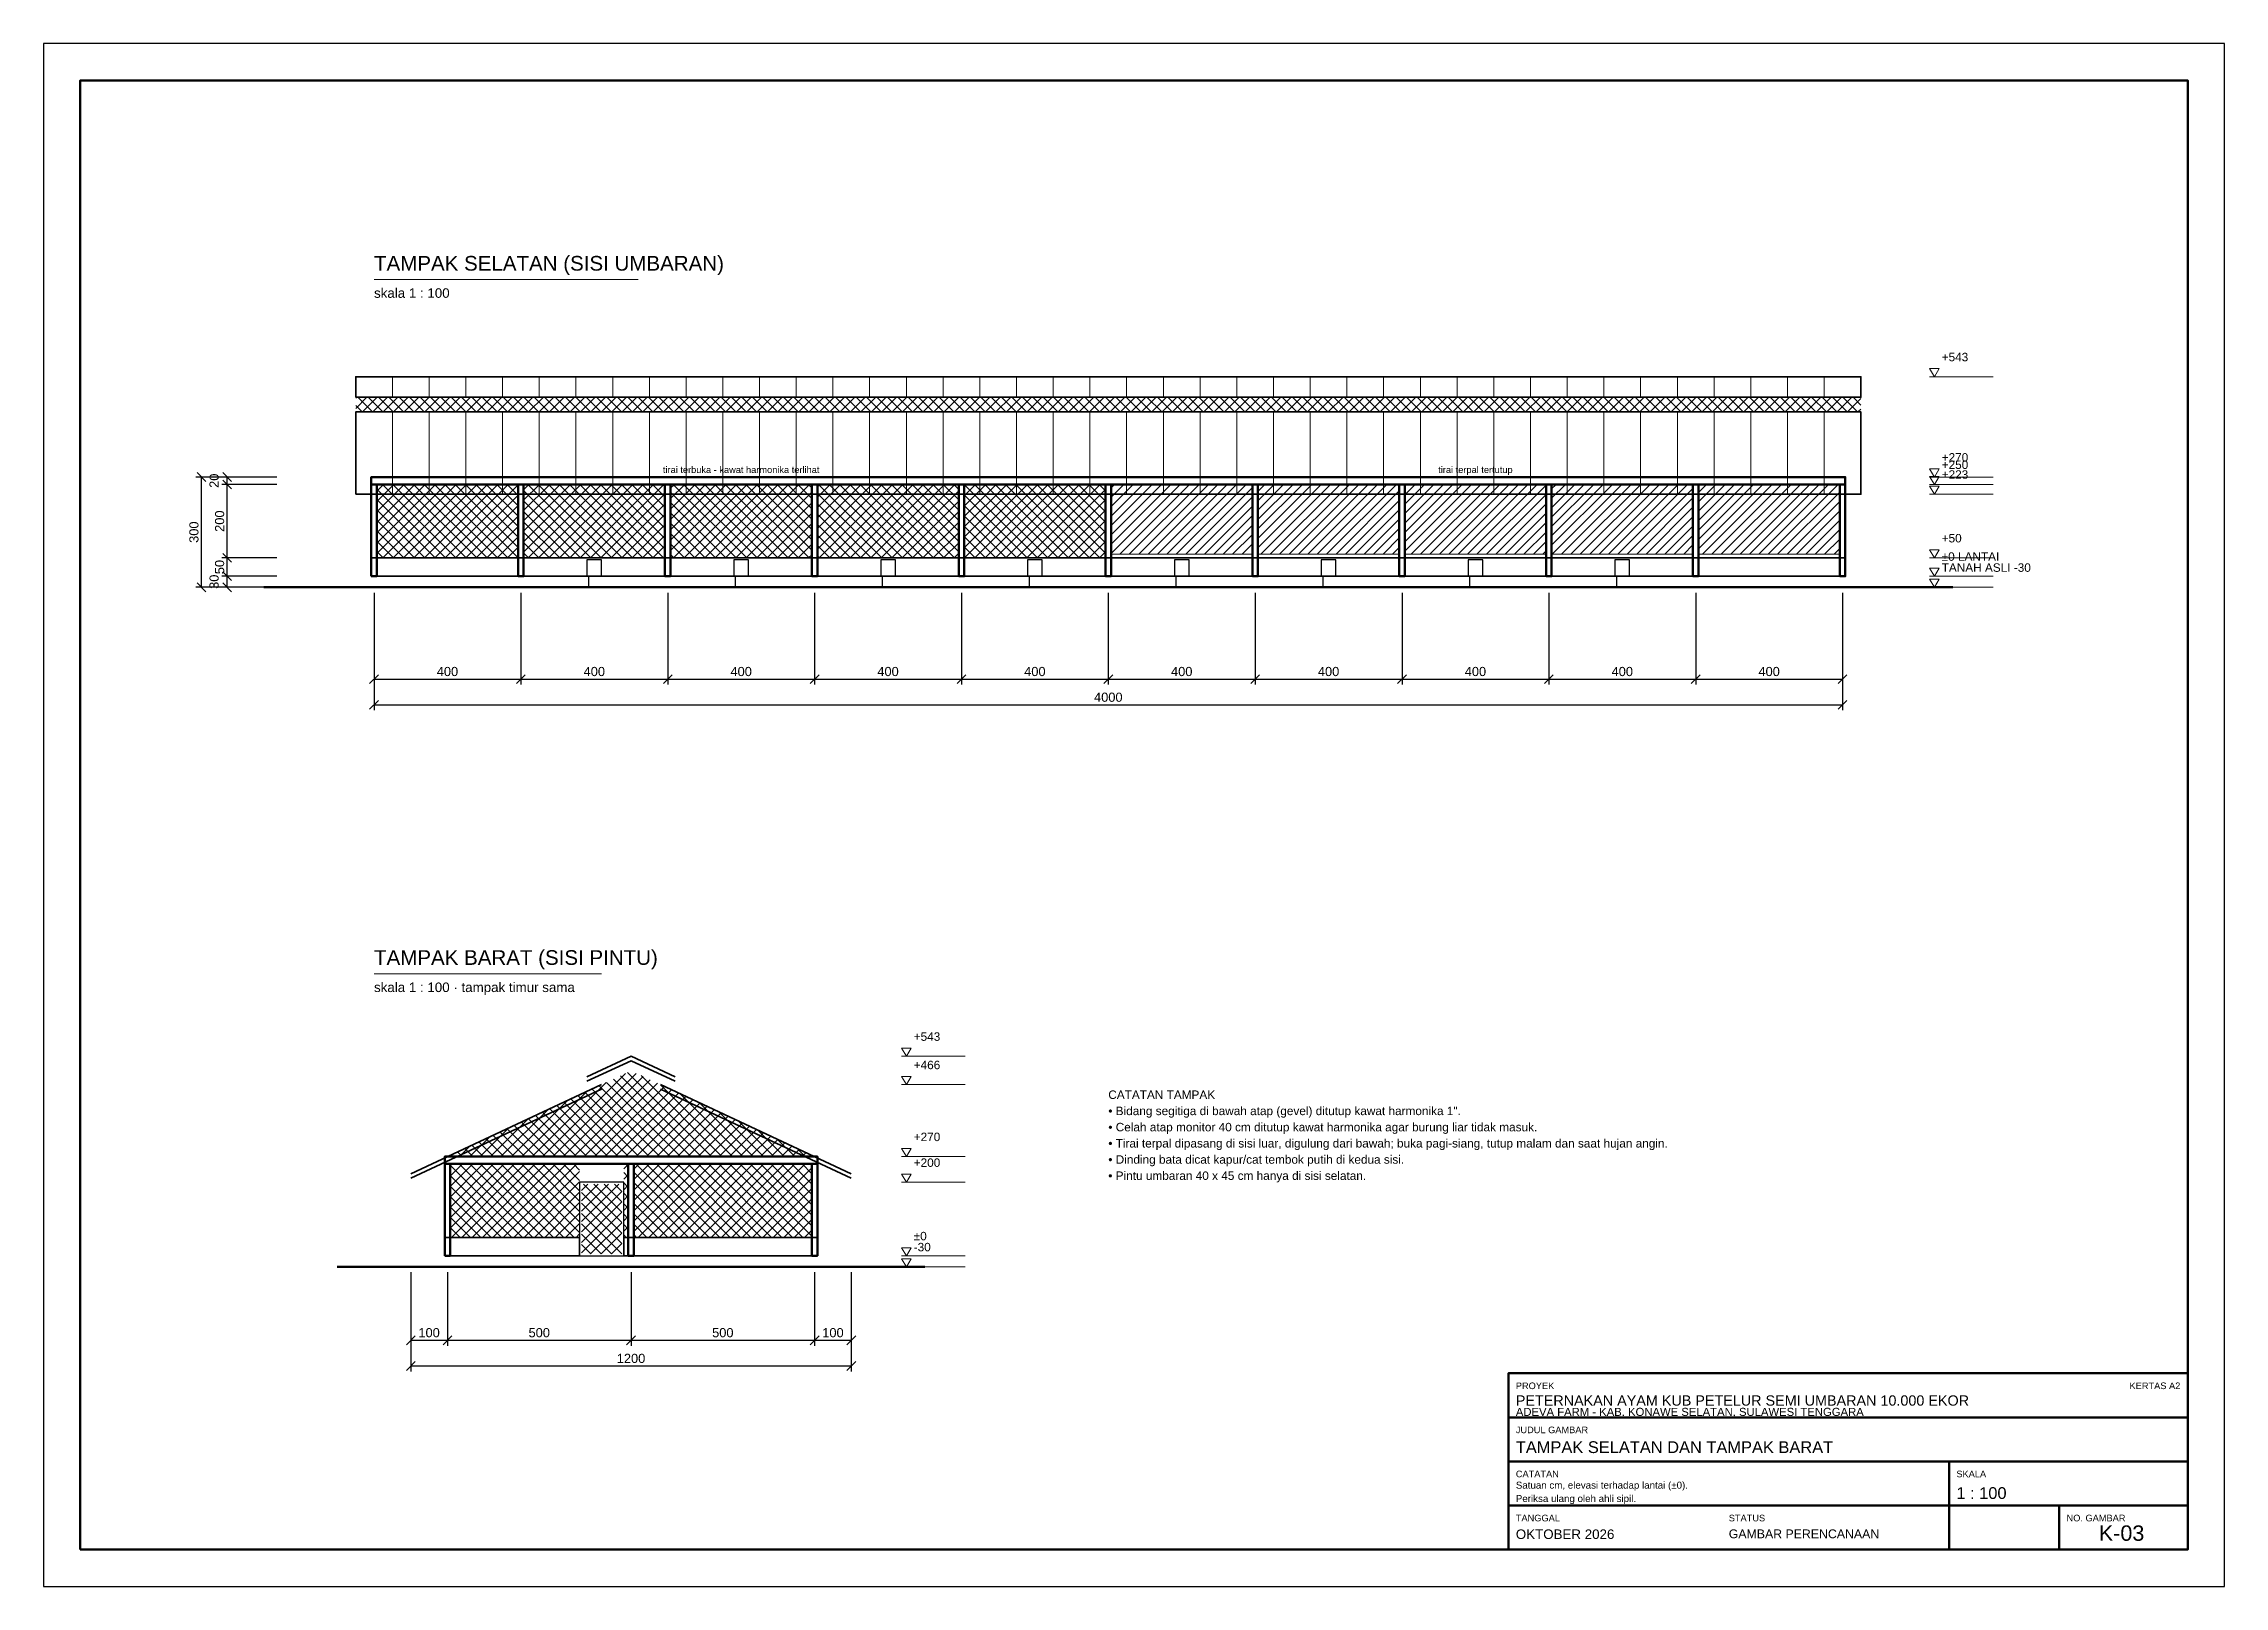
# Model space of a CAD drawing. Header units: centimetres. Extents: x 0 to 31918, y 0 to 4200.
# Drawn here: x 12880 to 18820, y 0 to 4200 of the extents above; entities that cross this region are included whole.
import ezdxf
from ezdxf.enums import TextEntityAlignment as Align

# ---------------------------------------------------------------- set-up
doc = ezdxf.new("R2010")
doc.units = ezdxf.units.CM
for name, color, linetype, lineweight in [('A-ATAP', 5, 'CONTINUOUS', 35), ('A-DIM', 140, 'CONTINUOUS', 13), ('A-DINDING', 32, 'CONTINUOUS', 35), ('A-FRAME', 7, 'CONTINUOUS', 50), ('A-HATCH', 8, 'CONTINUOUS', 9), ('A-KAYU', 32, 'CONTINUOUS', 25), ('A-PERABOT', 8, 'CONTINUOUS', 18), ('A-STRUKTUR', 7, 'CONTINUOUS', 50), ('A-TANAH', 34, 'CONTINUOUS', 18), ('A-TEKS', 7, 'CONTINUOUS', 18)]:
    doc.layers.add(name, color=color, linetype=linetype, lineweight=lineweight)
doc.styles.add('ARIAL', font='arial.ttf')
doc.dimstyles.new('D100', dxfattribs={"dimtxt": 25, "dimasz": 20, "dimexe": 15, "dimexo": 15, "dimgap": 8, "dimtad": 1, "dimdec": 0, "dimtxsty": 'ARIAL', "dimtsz": 12, "dimcen": 2.5, "dimclrd": 140, "dimclre": 140, "dimclrt": 250, "dimazin": 3, "dimtfac": 1, "dimtmove": 0, "dimatfit": 3})

msp = doc.modelspace()

# ---------------------------------------------------------------- texts
at = {"layer": 'A-TEKS', "style": 'ARIAL'}
for s, height, p in [('TAMPAK SELATAN (SISI UMBARAN)', 40, (13780, 3570)), ('+543', 23, (18050, 3328.35)), ('+270', 23, (18050, 3055.2)), ('+250', 23, (18050, 3035.2)), ('+223', 23, (18050, 3008.57)), ('+50', 23, (18050, 2835.2)), ('±0 LANTAI', 23, (18050, 2785.2)), ('TANAH ASLI -30', 23, (18050, 2755.2)), ('TAMPAK BARAT (SISI PINTU)', 40, (13780, 1680)), ('+543', 23, (15250, 1478.35)), ('+466', 23, (15250, 1401.05)), ('+270', 23, (15250, 1205.2)), ('+200', 23, (15250, 1135.2)), ('±0', 23, (15250, 935.2)), ('-30', 23, (15250, 905.2))]:
    msp.add_text(s, height=height, dxfattribs=at).set_placement(p, align=Align.BOTTOM_LEFT)
for s, height, p in [('skala 1 : 100', 26, (13780, 3534)), ('skala 1 : 100 · tampak timur sama', 26, (13780, 1644)), ('PROYEK', 18, (16890, 555)), ('ADEVA FARM - KAB. KONAWE SELATAN, SULAWESI TENGGARA', 22, (16890, 486)), ('PETERNAKAN AYAM KUB PETELUR SEMI UMBARAN 10.000 EKOR', 28, (16890, 520)), ('JUDUL GAMBAR', 18, (16890, 435)), ('TAMPAK SELATAN DAN TAMPAK BARAT', 32, (16890, 395)), ('CATATAN', 18, (16890, 315)), ('SKALA', 18, (18090, 315)), ('1 : 100', 32, (18090, 270)), ('TANGGAL', 18, (16890, 195)), ('STATUS', 18, (17470, 195)), ('NO. GAMBAR', 18, (18390, 195)), ('OKTOBER 2026', 26, (16890, 155)), ('GAMBAR PERENCANAAN', 24, (17470, 155))]:
    msp.add_text(s, height=height, dxfattribs=at).set_placement(p, align=Align.TOP_LEFT)
for s, height, p in [('tirai terbuka - kawat harmonika terlihat', 18, (14780, 3040)), ('tirai terpal tertutup', 18, (16780, 3040)), ('K-03', 42, (18540, 145))]:
    msp.add_text(s, height=height, dxfattribs=at).set_placement(p, align=Align.MIDDLE_CENTER)
msp.add_text('KERTAS A2', height=18, dxfattribs=at).set_placement((18700, 555), align=Align.TOP_RIGHT)
at = {"layer": 'A-TEKS', "insert": (15780, 1350), "char_height": 23, "width": 2100, "attachment_point": 1, "line_spacing_factor": 1.15, "style": 'ARIAL'}
msp.add_mtext('CATATAN TAMPAK\\P• Bidang segitiga di bawah atap (gevel) ditutup kawat harmonika 1".\\P• Celah atap monitor 40 cm ditutup kawat harmonika agar burung liar tidak masuk.\\P• Tirai terpal dipasang di sisi luar, digulung dari bawah; buka pagi-siang, tutup malam dan saat hujan angin.\\P• Dinding bata dicat kapur/cat tembok putih di kedua sisi.\\P• Pintu umbaran 40 x 45 cm hanya di sisi selatan.', dxfattribs=at)
at = {"layer": 'A-TEKS', "insert": (16890, 285), "char_height": 19, "attachment_point": 1, "line_spacing_factor": 1.15, "style": 'ARIAL'}
msp.add_mtext('Satuan cm, elevasi terhadap lantai (±0).\\PPeriksa ulang oleh ahli sipil.', dxfattribs=at)

# ---------------------------------------------------------------- dimensions: what is measured, and where the dimension line sits
at = {"layer": 'A-DIM'}
for base, p1, p2 in [((13310, 2720), (13530, 2720), (13530, 3020)), ((13380, 3000), (13530, 3000), (13530, 3020)), ((13380, 2800), (13530, 2800), (13530, 3000)), ((13380, 2750), (13530, 2750), (13530, 2800)), ((13380, 2720), (13530, 2720), (13530, 2750))]:
    msp.add_linear_dim(base=base, p1=p1, p2=p2, angle=90, dimstyle='D100', dxfattribs=at).render()
for base, p1, p2 in [((13780, 2470), (13780, 2720), (14180, 2720)), ((13780, 2400), (13780, 2720), (17780, 2720)), ((14180, 2470), (14180, 2720), (14580, 2720)), ((14580, 2470), (14580, 2720), (14980, 2720)), ((14980, 2470), (14980, 2720), (15380, 2720)), ((15380, 2470), (15380, 2720), (15780, 2720)), ((15780, 2470), (15780, 2720), (16180, 2720)), ((16180, 2470), (16180, 2720), (16580, 2720)), ((16580, 2470), (16580, 2720), (16980, 2720)), ((16980, 2470), (16980, 2720), (17380, 2720)), ((17380, 2470), (17380, 2720), (17780, 2720)), ((13880, 670), (13880, 870), (13980, 870)), ((13880, 600), (13880, 870), (15080, 870)), ((13980, 670), (13980, 870), (14480, 870)), ((14480, 670), (14480, 870), (14980, 870)), ((14980, 670), (14980, 870), (15080, 870))]:
    msp.add_linear_dim(base=base, p1=p1, p2=p2, dimstyle='D100', dxfattribs=at).render()

# ---------------------------------------------------------------- hatches: boundary and pattern name
at = {"layer": 'A-HATCH'}
h = msp.add_hatch(dxfattribs=at)
h.set_pattern_fill('ANSI37', scale=6.3)
h.paths.add_polyline_path([(13730, 3197.2), (17830, 3197.2), (17830, 3237.2), (13730, 3237.2)])
h = msp.add_hatch(dxfattribs=at)
h.set_pattern_fill('ANSI37', scale=6.3)
h.paths.add_polyline_path([(13787.5, 2800), (14172.5, 2800), (14172.5, 3000), (13787.5, 3000)])
h = msp.add_hatch(dxfattribs=at)
h.set_pattern_fill('ANSI37', scale=6.3)
h.paths.add_polyline_path([(14187.5, 2800), (14572.5, 2800), (14572.5, 3000), (14187.5, 3000)])
h = msp.add_hatch(dxfattribs=at)
h.set_pattern_fill('ANSI37', scale=6.3)
h.paths.add_polyline_path([(14587.5, 2800), (14972.5, 2800), (14972.5, 3000), (14587.5, 3000)])
h = msp.add_hatch(dxfattribs=at)
h.set_pattern_fill('ANSI37', scale=6.3)
h.paths.add_polyline_path([(14987.5, 2800), (15372.5, 2800), (15372.5, 3000), (14987.5, 3000)])
h = msp.add_hatch(dxfattribs=at)
h.set_pattern_fill('ANSI37', scale=6.3)
h.paths.add_polyline_path([(15387.5, 2800), (15772.5, 2800), (15772.5, 3000), (15387.5, 3000)])
h = msp.add_hatch(dxfattribs=at)
h.set_pattern_fill('ANSI31', scale=5.7)
h.paths.add_polyline_path([(15787.5, 2810), (16172.5, 2810), (16172.5, 3000), (15787.5, 3000)])
h = msp.add_hatch(dxfattribs=at)
h.set_pattern_fill('ANSI31', scale=5.7)
h.paths.add_polyline_path([(16187.5, 2810), (16572.5, 2810), (16572.5, 3000), (16187.5, 3000)])
h = msp.add_hatch(dxfattribs=at)
h.set_pattern_fill('ANSI31', scale=5.7)
h.paths.add_polyline_path([(16587.5, 2810), (16972.5, 2810), (16972.5, 3000), (16587.5, 3000)])
h = msp.add_hatch(dxfattribs=at)
h.set_pattern_fill('ANSI31', scale=5.7)
h.paths.add_polyline_path([(16987.5, 2810), (17372.5, 2810), (17372.5, 3000), (16987.5, 3000)])
h = msp.add_hatch(dxfattribs=at)
h.set_pattern_fill('ANSI31', scale=5.7)
h.paths.add_polyline_path([(17387.5, 2810), (17772.5, 2810), (17772.5, 3000), (17387.5, 3000)])
h = msp.add_hatch(dxfattribs=at)
h.set_pattern_fill('ANSI37', scale=6.3)
h.paths.add_polyline_path([(13980, 1170), (14480, 1403.15), (14980, 1170)])
h = msp.add_hatch(dxfattribs=at)
h.set_pattern_fill('ANSI37', scale=6.3)
h.paths.add_polyline_path([(13987.5, 950), (14340, 950), (14340, 1150), (13987.5, 1150)])
h = msp.add_hatch(dxfattribs=at)
h.set_pattern_fill('ANSI37', scale=6.3)
h.paths.add_polyline_path([(14460, 950), (14472.5, 950), (14472.5, 1150), (14460, 1150)])
h = msp.add_hatch(dxfattribs=at)
h.set_pattern_fill('ANSI37', scale=6.3)
h.paths.add_polyline_path([(14487.5, 950), (14972.5, 950), (14972.5, 1150), (14487.5, 1150)])
h = msp.add_hatch(dxfattribs=at)
h.set_pattern_fill('ANSI37', scale=6.3)
h.paths.add_polyline_path([(14345, 905), (14455, 905), (14455, 1095), (14345, 1095)])

# ---------------------------------------------------------------- linework, layer by layer
at = {"layer": 'A-ATAP'}
for points in [[(13730, 3237.2), (17830, 3237.2), (17830, 3293.15), (13730, 3293.15)], [(13730, 2973.37), (17830, 2973.37), (17830, 3197.2), (13730, 3197.2)]]:
    msp.add_lwpolyline(points, close=True, dxfattribs=at)
for points in [[(14360, 1387.2), (14480, 1443.15), (14600, 1387.2)], [(14360, 1375.2), (14480, 1431.15), (14600, 1375.2)], [(13880, 1123.37), (14400, 1365.85)], [(13880, 1111.37), (14400, 1353.85)], [(14560, 1365.85), (15080, 1123.37)], [(14560, 1353.85), (15080, 1111.37)]]:
    msp.add_lwpolyline(points, dxfattribs=at)
at = {"layer": 'A-DIM'}
for p, q in [((18016.8, 3293.15), (18190, 3293.15)), ((18016.8, 3020), (18190, 3020)), ((18016.8, 3000), (18190, 3000)), ((18016.8, 2973.37), (18190, 2973.37)), ((18016.8, 2800), (18190, 2800)), ((18016.8, 2750), (18190, 2750)), ((18016.8, 2720), (18190, 2720)), ((15216.8, 1443.15), (15390, 1443.15)), ((15216.8, 1365.85), (15390, 1365.85)), ((15216.8, 1170), (15390, 1170)), ((15216.8, 1100), (15390, 1100)), ((15216.8, 900), (15390, 900)), ((15216.8, 870), (15390, 870))]:
    msp.add_line(p, q, dxfattribs=at)
for points in [[(18030, 3293.15), (18016.8, 3315.15), (18043.2, 3315.15)], [(18030, 3020), (18016.8, 3042), (18043.2, 3042)], [(18030, 3000), (18016.8, 3022), (18043.2, 3022)], [(18030, 2973.37), (18016.8, 2995.37), (18043.2, 2995.37)], [(18030, 2800), (18016.8, 2822), (18043.2, 2822)], [(18030, 2750), (18016.8, 2772), (18043.2, 2772)], [(18030, 2720), (18016.8, 2742), (18043.2, 2742)], [(15230, 1443.15), (15216.8, 1465.15), (15243.2, 1465.15)], [(15230, 1365.85), (15216.8, 1387.85), (15243.2, 1387.85)], [(15230, 1170), (15216.8, 1192), (15243.2, 1192)], [(15230, 1100), (15216.8, 1122), (15243.2, 1122)], [(15230, 900), (15216.8, 922), (15243.2, 922)], [(15230, 870), (15216.8, 892), (15243.2, 892)]]:
    msp.add_lwpolyline(points, close=True, dxfattribs=at)
at = {"layer": 'A-DINDING'}
for points in [[(13773, 2750), (17787, 2750), (17787, 2800), (13773, 2800)], [(13973, 900), (14340, 900), (14340, 950), (13973, 950)], [(14460, 900), (14987, 900), (14987, 950), (14460, 950)]]:
    msp.add_lwpolyline(points, close=True, dxfattribs=at)
at = {"layer": 'A-FRAME'}
for p, q in [((16870, 460), (18720, 460)), ((16870, 340), (18720, 340)), ((18070, 100), (18070, 340)), ((16870, 220), (18720, 220)), ((18370, 100), (18370, 220))]:
    msp.add_line(p, q, dxfattribs=at)
at = {"layer": 'A-FRAME', "lineweight": 25}
msp.add_lwpolyline([(12880, 0), (18820, 0), (18820, 4200), (12880, 4200)], close=True, dxfattribs=at)
at = {"layer": 'A-FRAME'}
for points in [[(12980, 100), (18720, 100), (18720, 4100), (12980, 4100)], [(16870, 100), (18720, 100), (18720, 580), (16870, 580)]]:
    msp.add_lwpolyline(points, close=True, dxfattribs=at)
at = {"layer": 'A-HATCH'}
for p, q in [((13830, 3237.2), (13830, 3293.15)), ((13930, 3237.2), (13930, 3293.15)), ((14030, 3237.2), (14030, 3293.15)), ((14130, 3237.2), (14130, 3293.15)), ((14230, 3237.2), (14230, 3293.15)), ((14330, 3237.2), (14330, 3293.15)), ((14430, 3237.2), (14430, 3293.15)), ((14530, 3237.2), (14530, 3293.15)), ((14630, 3237.2), (14630, 3293.15)), ((14730, 3237.2), (14730, 3293.15)), ((14830, 3237.2), (14830, 3293.15)), ((14930, 3237.2), (14930, 3293.15)), ((15030, 3237.2), (15030, 3293.15)), ((15130, 3237.2), (15130, 3293.15)), ((15230, 3237.2), (15230, 3293.15)), ((15330, 3237.2), (15330, 3293.15)), ((15430, 3237.2), (15430, 3293.15)), ((15530, 3237.2), (15530, 3293.15)), ((15630, 3237.2), (15630, 3293.15)), ((15730, 3237.2), (15730, 3293.15)), ((15830, 3237.2), (15830, 3293.15)), ((15930, 3237.2), (15930, 3293.15)), ((16030, 3237.2), (16030, 3293.15)), ((16130, 3237.2), (16130, 3293.15)), ((16230, 3237.2), (16230, 3293.15)), ((16330, 3237.2), (16330, 3293.15)), ((16430, 3237.2), (16430, 3293.15)), ((16530, 3237.2), (16530, 3293.15)), ((16630, 3237.2), (16630, 3293.15)), ((16730, 3237.2), (16730, 3293.15)), ((16830, 3237.2), (16830, 3293.15)), ((16930, 3237.2), (16930, 3293.15)), ((17030, 3237.2), (17030, 3293.15)), ((17130, 3237.2), (17130, 3293.15)), ((17230, 3237.2), (17230, 3293.15)), ((17330, 3237.2), (17330, 3293.15)), ((17430, 3237.2), (17430, 3293.15)), ((17530, 3237.2), (17530, 3293.15)), ((17630, 3237.2), (17630, 3293.15)), ((17730, 3237.2), (17730, 3293.15)), ((13830, 2973.37), (13830, 3197.2)), ((13930, 2973.37), (13930, 3197.2)), ((14030, 2973.37), (14030, 3197.2)), ((14130, 2973.37), (14130, 3197.2)), ((14230, 2973.37), (14230, 3197.2)), ((14330, 2973.37), (14330, 3197.2)), ((14430, 2973.37), (14430, 3197.2)), ((14530, 2973.37), (14530, 3197.2)), ((14630, 2973.37), (14630, 3197.2)), ((14730, 2973.37), (14730, 3197.2)), ((14830, 2973.37), (14830, 3197.2)), ((14930, 2973.37), (14930, 3197.2)), ((15030, 2973.37), (15030, 3197.2)), ((15130, 2973.37), (15130, 3197.2)), ((15230, 2973.37), (15230, 3197.2)), ((15330, 2973.37), (15330, 3197.2)), ((15430, 2973.37), (15430, 3197.2)), ((15530, 2973.37), (15530, 3197.2)), ((15630, 2973.37), (15630, 3197.2)), ((15730, 2973.37), (15730, 3197.2)), ((15830, 2973.37), (15830, 3197.2)), ((15930, 2973.37), (15930, 3197.2)), ((16030, 2973.37), (16030, 3197.2)), ((16130, 2973.37), (16130, 3197.2)), ((16230, 2973.37), (16230, 3197.2)), ((16330, 2973.37), (16330, 3197.2)), ((16430, 2973.37), (16430, 3197.2)), ((16530, 2973.37), (16530, 3197.2)), ((16630, 2973.37), (16630, 3197.2)), ((16730, 2973.37), (16730, 3197.2)), ((16830, 2973.37), (16830, 3197.2)), ((16930, 2973.37), (16930, 3197.2)), ((17030, 2973.37), (17030, 3197.2)), ((17130, 2973.37), (17130, 3197.2)), ((17230, 2973.37), (17230, 3197.2)), ((17330, 2973.37), (17330, 3197.2)), ((17430, 2973.37), (17430, 3197.2)), ((17530, 2973.37), (17530, 3197.2)), ((17630, 2973.37), (17630, 3197.2)), ((17730, 2973.37), (17730, 3197.2))]:
    msp.add_line(p, q, dxfattribs=at)
at = {"layer": 'A-KAYU'}
for p, q in [((14365, 2720), (14365, 2750)), ((14765, 2720), (14765, 2750)), ((15165, 2720), (15165, 2750)), ((15565, 2720), (15565, 2750)), ((15965, 2720), (15965, 2750)), ((16365, 2720), (16365, 2750)), ((16765, 2720), (16765, 2750)), ((17165, 2720), (17165, 2750))]:
    msp.add_line(p, q, dxfattribs=at)
for points in [[(14360, 2750), (14400, 2750), (14400, 2795), (14360, 2795)], [(14760, 2750), (14800, 2750), (14800, 2795), (14760, 2795)], [(15160, 2750), (15200, 2750), (15200, 2795), (15160, 2795)], [(15560, 2750), (15600, 2750), (15600, 2795), (15560, 2795)], [(15960, 2750), (16000, 2750), (16000, 2795), (15960, 2795)], [(16360, 2750), (16400, 2750), (16400, 2795), (16360, 2795)], [(16760, 2750), (16800, 2750), (16800, 2795), (16760, 2795)], [(17160, 2750), (17200, 2750), (17200, 2795), (17160, 2795)], [(14340, 900), (14460, 900), (14460, 1100), (14340, 1100)]]:
    msp.add_lwpolyline(points, close=True, dxfattribs=at)
at = {"layer": 'A-PERABOT'}
for points in [[(15787.5, 2810), (16172.5, 2810), (16172.5, 3000), (15787.5, 3000)], [(16187.5, 2810), (16572.5, 2810), (16572.5, 3000), (16187.5, 3000)], [(16587.5, 2810), (16972.5, 2810), (16972.5, 3000), (16587.5, 3000)], [(16987.5, 2810), (17372.5, 2810), (17372.5, 3000), (16987.5, 3000)], [(17387.5, 2810), (17772.5, 2810), (17772.5, 3000), (17387.5, 3000)]]:
    msp.add_lwpolyline(points, close=True, dxfattribs=at)
at = {"layer": 'A-STRUKTUR'}
for points in [[(13772.5, 3000), (17787.5, 3000), (17787.5, 3020), (13772.5, 3020)], [(13772.5, 2750), (13787.5, 2750), (13787.5, 3000), (13772.5, 3000)], [(14172.5, 2750), (14187.5, 2750), (14187.5, 3000), (14172.5, 3000)], [(14572.5, 2750), (14587.5, 2750), (14587.5, 3000), (14572.5, 3000)], [(14972.5, 2750), (14987.5, 2750), (14987.5, 3000), (14972.5, 3000)], [(15372.5, 2750), (15387.5, 2750), (15387.5, 3000), (15372.5, 3000)], [(15772.5, 2750), (15787.5, 2750), (15787.5, 3000), (15772.5, 3000)], [(16172.5, 2750), (16187.5, 2750), (16187.5, 3000), (16172.5, 3000)], [(16572.5, 2750), (16587.5, 2750), (16587.5, 3000), (16572.5, 3000)], [(16972.5, 2750), (16987.5, 2750), (16987.5, 3000), (16972.5, 3000)], [(17372.5, 2750), (17387.5, 2750), (17387.5, 3000), (17372.5, 3000)], [(17772.5, 2750), (17787.5, 2750), (17787.5, 3000), (17772.5, 3000)], [(13972.5, 1150), (14987.5, 1150), (14987.5, 1170), (13972.5, 1170)], [(13972.5, 900), (13987.5, 900), (13987.5, 1150), (13972.5, 1150)], [(14472.5, 900), (14487.5, 900), (14487.5, 1150), (14472.5, 1150)], [(14972.5, 900), (14987.5, 900), (14987.5, 1150), (14972.5, 1150)]]:
    msp.add_lwpolyline(points, close=True, dxfattribs=at)
at = {"layer": 'A-TANAH', "lineweight": 50}
for p, q in [((13480, 2720), (18080, 2720)), ((13680, 870), (15280, 870))]:
    msp.add_line(p, q, dxfattribs=at)
at = {"layer": 'A-TEKS'}
for p, q in [((13780, 3558), (14499.2, 3558)), ((13780, 1668), (14400, 1668))]:
    msp.add_line(p, q, dxfattribs=at)

msp.set_redraw_order([(e.dxf.handle, doc.entitydb.next_handle()) for e in msp.query("TEXT MTEXT ATTDEF DIMENSION ARC_DIMENSION")])  # texts and dimensions are drawn at this point

doc.saveas('drawing.dxf')
